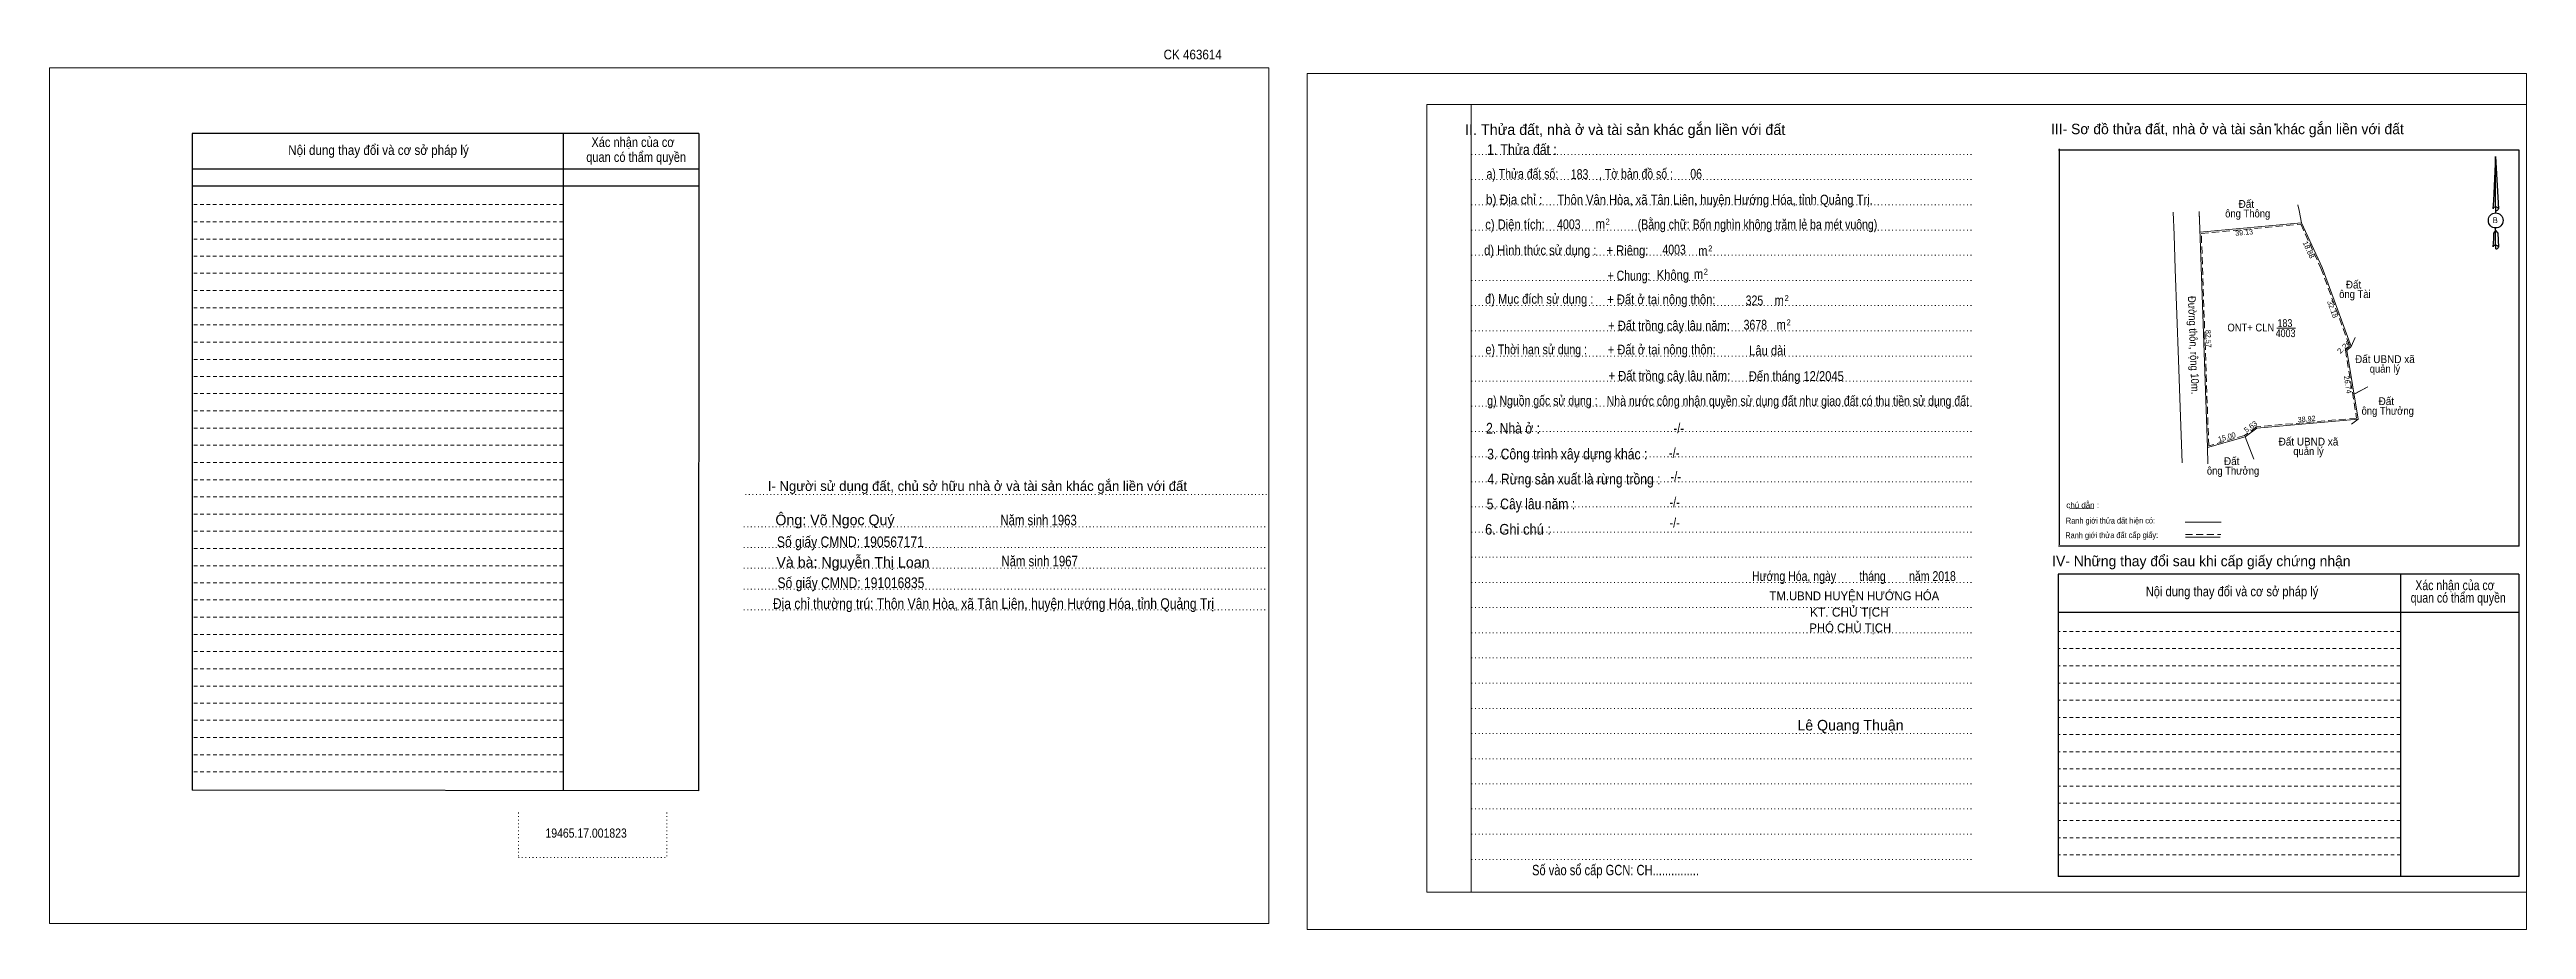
# Model space of a CAD drawing. Header units: metres. Extents: x 548442 to 550884, y 1838327 to 1839523.
# Drawn here: x 549633 to 550884, y 1838327 to 1838771 of the extents above; entities that cross this region are included whole.
import ezdxf
from ezdxf.enums import TextEntityAlignment as Align

# ---------------------------------------------------------------- set-up
doc = ezdxf.new("R2010")
doc.units = ezdxf.units.M
doc.header["$LTSCALE"] = 1.2
doc.header["$PDMODE"] = 32
doc.header["$PDSIZE"] = 0.6
for name, pattern in [('DOTTED', [1.5, 0.3, -1.2]), ('MEDIUM_DASHED', [4.5, 3, -1.5]), ('SHORT_DASHED', [2.7, 1.5, -1.2])]:
    doc.linetypes.add(name, pattern=pattern)
for name, color, linetype, lineweight in [('1', 7, 'DOTTED', 13), ('12', 7, 'Continuous', 13), ('18', 7, 'Continuous', 25), ('2', 7, 'SHORT_DASHED', 13), ('28', 7, 'Continuous', 13), ('55', 7, 'Continuous', 13), ('9', 7, 'Continuous', 13)]:
    doc.layers.add(name, color=color, linetype=linetype, lineweight=lineweight)
doc.layers.add('10', color=7, linetype='Continuous')
doc.layers.add('40', color=7, linetype='Continuous')

msp = doc.modelspace()

# ---------------------------------------------------------------- texts
at = {"layer": '10', "width": 0.95}
msp.add_text('PHÓ CHỦ TỊCH', height=4.5, dxfattribs=at).set_placement((550542.665, 1838476.82), align=Align.CENTER)
at = {"layer": '10'}
for s, height, p in [('KT. CHỦ TỊCH', 4.5, (550542.245, 1838484.76)), ('Lê Quang Thuận', 5.34, (550542.795, 1838427.27))]:
    msp.add_text(s, height=height, dxfattribs=at).set_placement(p, align=Align.CENTER)
at = {"layer": '12'}
for s, width, p in [('Đất ', 0.95, (550743.365, 1838691.08)), ('ông Thông', 0.9, (550743.35, 1838686.26)), ('Đất ', 0.95, (550797.495, 1838650.38)), ('ông Tài', 0.9, (550797.48, 1838645.55)), ('4003', 0.85, (550762.475, 1838625.84)), ('183', 0.85, (550762.15, 1838630.92)), ('Đất UBND xã', 0.95, (550812.63, 1838612.74)), ('quản lý', 0.9, (550812.635, 1838607.9)), ('ông Thưởng', 0.9, (550814.045, 1838586.68)), ('Đất ', 0.95, (550814.045, 1838591.52)), ('Đất UBND xã', 0.95, (550774.03, 1838571.12)), ('quản lý', 0.9, (550774.045, 1838566.31)), ('ông Thưởng', 0.9, (550735.945, 1838556.44)), ('Đất ', 0.95, (550735.955, 1838561.25))]:
    msp.add_text(s, height=3.953, dxfattribs=dict(at, width=width)).set_placement(p, align=Align.CENTER)
for s, height, rotation, width, p in [('39.13', 2.635, 5.294, 0.85, (550741.663, 1838677.348)), ('Đường thôn, rộng 10m.', 3.95, 272.097, 0.9, (550714.062, 1838621.727)), ('82.57', 2.635, 272.013, 0.85, (550722.185, 1838624.961)), ('2.26', 2.635, 42.666, 1.15, (550792.882, 1838619.881)), ('26.74', 2.635, 279.385, 0.9, (550792.6, 1838601.665)), ('5.63', 2.635, 36.117, 1.05, (550745.578, 1838579.565)), ('38.92', 2.635, 4.968, 0.9, (550773.206, 1838583.201)), ('15.00', 2.635, 16.103, 0.95, (550733.17, 1838574.169))]:
    msp.add_text(s, height=height, rotation=rotation, dxfattribs=dict(at, width=width)).set_placement(p, align=Align.CENTER)
for s, rotation, p in [('18.88', 294.57, (550772.933, 1838669.403)), ('32.18', 290.214, (550784.945, 1838639.495))]:
    msp.add_text(s, height=2.635, rotation=rotation, dxfattribs=at).set_placement(p, align=Align.CENTER)
at = {"layer": '12', "width": 0.9}
msp.add_text('ONT+ CLN ', height=3.953, dxfattribs=at).set_placement((550758.08, 1838628.7), align=Align.RIGHT)
at = {"layer": '18'}
msp.add_text('II. Thửa đất, nhà ở và tài sản khác gắn liền với đất', height=5.401, dxfattribs=at).set_placement((550429.04, 1838727.88), align=Align.CENTER)
for s, height, width, p in [('1. Thửa đất :', 5.401, 0.85, (550376.86, 1838717.8)), ('a) Thửa đất số:              , Tờ bản đồ số : ', 4.95, 0.8, (550406.81, 1838705.8)), ('183', 4.96, 0.8, (550406.01, 1838705.64)), ('06', 4.96, 0.8, (550464.87, 1838705.8)), ('b) Địa chỉ : ', 4.95, 0.9, (550373.78, 1838692.84)), (' Thôn Vân Hòa, xã Tân Liên, huyện Hướng Hóa, tỉnh Quảng Trị.', 4.96, 0.85, (550473.66, 1838692.76)), ('c) Diện tích: ', 4.96, 0.85, (550374.21, 1838680.28)), ('4003', 4.96, 0.8, (550400.58, 1838680.32)), (' m', 4.95, 0.85, (550415.71, 1838680.52)), ('2', 3, 0.75, (550420.16, 1838682.68)), ('(Bằng chữ: Bốn nghìn không trăm lẻ ba mét vuông)', 4.96, 0.8, (550495.835, 1838680.28)), ('B', 3, 0.9, (550868.38, 1838683.36)), ('d) Hình thức sử dụng :', 4.95, 0.85, (550386.12, 1838667.24)), ('+ Riêng: ', 4.95, 0.85, (550430.97, 1838667.16)), ('4003', 4.96, 0.8, (550453.74, 1838667.56)), (' m', 4.95, 0.85, (550467.47, 1838666.92)), ('2', 3, 0.75, (550472, 1838669.08)), ('       + Chung:', 4.95, 0.8, (550425.82, 1838654.44)), ('Không', 4.95, 0.85, (550453.13, 1838654.76)), (' m', 4.95, 0.85, (550465.23, 1838655.24)), ('2', 3, 0.75, (550469.76, 1838657.4)), ('đ) Mục đích sử dụng :', 4.95, 0.85, (550385.62, 1838642.68)), ('+ Đất ở tại nông thôn:', 4.96, 0.85, (550447.29, 1838642.4)), ('325', 4.96, 0.8, (550494.29, 1838641.88)), (' m', 4.95, 0.85, (550506.03, 1838641.96)), ('2', 3, 0.75, (550510.56, 1838644.04)), ('+ Đất trồng cây lâu năm:', 4.95, 0.85, (550451.17, 1838629.16)), ('3678', 4.96, 0.8, (550494.745, 1838629.6)), (' m', 4.95, 0.85, (550507.03, 1838629.68)), ('2', 3, 0.75, (550511.56, 1838631.76)), ('e) Thời hạn sử dụng :', 4.95, 0.8, (550384.13, 1838617.16)), ('+ Đất ở tại nông thôn:', 4.96, 0.85, (550447.49, 1838617.08)), ('Lâu dài', 4.96, 0.85, (550500.89, 1838616.6)), ('+ Đất trồng cây lâu năm:', 4.95, 0.85, (550451.37, 1838603.84)), ('Đến tháng 12/2045', 4.96, 0.85, (550515.43, 1838603.68)), ('g) Nguồn gốc sử dụng :', 4.95, 0.8, (550387.21, 1838591.32)), ('Nhà nước công nhận quyền sử dụng đất như giao đất có thu tiền sử dụng đất', 4.96, 0.8, (550511.16, 1838591.16)), ('2. Nhà ở :', 5.401, 0.85, (550372.41, 1838577.16)), ('3. Công trình xây dựng khác :', 5.401, 0.85, (550399.77, 1838564.12)), ('4. Rừng sản xuất là rừng trồng :', 5.401, 0.85, (550403.16, 1838551.48)), ('5. Cây lâu năm :', 5.401, 0.85, (550381.44, 1838538.92)), ('6. Ghi chú :', 5.401, 0.9, (550374.93, 1838526.12)), ('Hướng Hóa, ngày        tháng        năm 2018', 4.96, 0.8, (550544.53, 1838502.72)), ('TM.UBND HUYỆN HƯỚNG HÓA', 4.5, 0.95, (550544.735, 1838492.96)), ('19465.17.001823', 4.64, 0.85, (549904.39, 1838373.16)), ('Số vào sổ cấp GCN: CH...............', 5.25, 0.8, (550424.14, 1838354.2))]:
    msp.add_text(s, height=height, dxfattribs=dict(at, width=width)).set_placement(p, align=Align.CENTER)
at = {"layer": '2'}
for s, width, p in [('Nội dung thay đổi và cơ sở pháp lý', 0.9, (549799.56, 1838717.8)), ('Nội dung thay đổi và cơ sở pháp lý', 0.9, (549799.56, 1838717.8)), (' quan có thẩm quyền', 0.85, (549928.89, 1838714.28)), (' quan có thẩm quyền', 0.85, (549928.89, 1838714.28)), ('Xác nhận của cơ', 0.85, (549928.05, 1838721.8)), ('Xác nhận của cơ', 0.85, (549928.05, 1838721.8))]:
    msp.add_text(s, height=4.891, dxfattribs=dict(at, width=width)).set_placement(p, align=Align.CENTER)
at = {"layer": '28'}
for s, height, p in [('III- Sơ đồ thửa đất, nhà ở và tài sản khác gắn liền với đất', 5.25, (550733.09, 1838728.28)), ('I- Người sử dụng đất, chủ sở hữu nhà ở và tài sản khác gắn liền với đất', 4.958, (550101.95, 1838548.2)), ('IV- Những thay đổi sau khi cấp giấy chứng nhận', 5.25, (550719.95, 1838510.2))]:
    msp.add_text(s, height=height, dxfattribs=at).set_placement(p, align=Align.CENTER)
for s, height, width, p in [('-/-', 4.95, 0.85, (550456.08, 1838577.4)), ('-/-', 4.95, 0.85, (550453.76, 1838564.92)), ('-/-', 4.95, 0.85, (550454.56, 1838553)), ('-/-', 4.95, 0.85, (550454, 1838540.04)), ('Năm sinh 1963', 5.36, 0.8, (550132.845, 1838530.8)), ('-/-', 4.95, 0.85, (550454, 1838529.64)), ('Số giấy CMND: 190567171', 5.36, 0.85, (550037.83, 1838519.84)), ('Năm sinh 1967', 5.36, 0.8, (550133.38, 1838510.11)), ('Số giấy CMND: 191016835', 5.36, 0.85, (550038.105, 1838499.16)), ('Xác nhận của cơ', 4.95, 0.8, (550848, 1838498.12)), ('Địa chỉ thường trú: Thôn Vân Hòa, xã Tân Liên, huyện Hướng Hóa, tỉnh Quảng Trị', 5.36, 0.85, (550110.06, 1838488.65)), ('Nội dung thay đổi và cơ sở pháp lý', 4.95, 0.85, (550735.43, 1838495)), (' quan có thẩm quyền', 4.95, 0.8, (550848.9, 1838491.8))]:
    msp.add_text(s, height=height, dxfattribs=dict(at, width=width)).set_placement(p, align=Align.CENTER)
at = {"layer": '40', "width": 0.9}
msp.add_text('CK 463614', height=4.88, dxfattribs=at).set_placement((550210.66, 1838766.04), align=Align.CENTER)
at = {"layer": '55'}
msp.add_text('chú dẫn :', height=2.993, rotation=359.974, dxfattribs=at).set_placement((550660.024, 1838539.516), align=Align.CENTER)
at = {"layer": '55', "width": 0.9}
for s, p in [('Ranh giới thửa đất hiện có:', (550674.056, 1838531.73)), ('Ranh giới thửa đất cấp giấy:', (550674.696, 1838524.372))]:
    msp.add_text(s, height=2.993, rotation=0.135, dxfattribs=at).set_placement(p, align=Align.CENTER)
at = {"layer": '9'}
for s, p in [('Ông: Võ Ngọc Quý', (550030.045, 1838530.87)), ('Và bà: Nguyễn Thị Loan', (550039.13, 1838509.48))]:
    msp.add_text(s, height=5.36, dxfattribs=at).set_placement(p, align=Align.CENTER)

# ---------------------------------------------------------------- linework, layer by layer
at = {"layer": '1', "linetype": 'Continuous'}
for p, q in [((550328.82, 1838743.24), (550884.1, 1838743.24)), ((550328.82, 1838743.24), (550328.82, 1838345.72)), ((550884.1, 1838743.24), (550884.1, 1838342.36)), ((550328.82, 1838345.72), (550884.1, 1838345.72))]:
    msp.add_line(p, q, dxfattribs=at)
at = {"layer": '1'}
for p, q in [((550351.3, 1838743.24), (550351.3, 1838345.72)), ((550351.3, 1838743.24), (550351.3, 1838345.72)), ((550351.46, 1838718.04), (550605.14, 1838718.04)), ((550351.46, 1838705.32), (550605.14, 1838705.32)), ((550351.46, 1838692.6), (550605.14, 1838692.6)), ((550351.46, 1838679.88), (550605.14, 1838679.88)), ((550351.46, 1838667.16), (550605.14, 1838667.16)), ((550351.46, 1838654.44), (550605.14, 1838654.44)), ((550351.46, 1838641.72), (550605.14, 1838641.72)), ((550351.46, 1838629.08), (550605.14, 1838629.08)), ((550351.46, 1838616.28), (550605.14, 1838616.28)), ((550351.46, 1838603.64), (550605.14, 1838603.64)), ((550351.46, 1838590.92), (550605.14, 1838590.92)), ((550351.46, 1838578.2), (550605.14, 1838578.2)), ((550351.46, 1838565.48), (550605.14, 1838565.48)), ((549984.82, 1838546.36), (550248.98, 1838546.36)), ((550351.46, 1838552.84), (550605.14, 1838552.84)), ((549984.02, 1838530.12), (550248.1, 1838530.12)), ((550351.46, 1838540.12), (550605.14, 1838540.12)), ((549984.02, 1838519.64), (550248.1, 1838519.64)), ((550351.46, 1838527.4), (550605.14, 1838527.4)), ((549984.02, 1838509.16), (550248.1, 1838509.16)), ((550351.46, 1838514.68), (550605.14, 1838514.68)), ((549984.02, 1838498.68), (550248.1, 1838498.68)), ((550351.46, 1838501.96), (550605.14, 1838501.96)), ((549984.02, 1838488.12), (550248.1, 1838488.12)), ((550351.46, 1838489.32), (550605.14, 1838489.32)), ((550351.46, 1838476.6), (550605.14, 1838476.6)), ((550351.46, 1838463.88), (550605.14, 1838463.88)), ((550351.46, 1838451.16), (550605.14, 1838451.16)), ((550351.46, 1838438.44), (550605.14, 1838438.44)), ((550351.46, 1838425.72), (550605.14, 1838425.72)), ((550351.46, 1838413), (550605.14, 1838413)), ((550351.46, 1838400.28), (550605.14, 1838400.28)), ((549870.18, 1838385.8), (549870.18, 1838363.24)), ((549945.14, 1838385.8), (549945.14, 1838363.24)), ((550351.46, 1838387.64), (550605.14, 1838387.64)), ((550351.46, 1838374.92), (550605.14, 1838374.92)), ((549870.18, 1838363.24), (549945.14, 1838363.24)), ((550351.46, 1838362.2), (550605.14, 1838362.2))]:
    msp.add_line(p, q, dxfattribs=at)
at = {"layer": '1', "linetype": 'Continuous'}
for points in [[(549633.46, 1838329.8), (550249.06, 1838329.8), (550249.06, 1838761.8), (549633.46, 1838761.8)], [(549633.46, 1838761.8), (550249.06, 1838761.8), (550249.06, 1838329.8), (549633.46, 1838329.8)], [(549633.46, 1838329.8), (550249.06, 1838329.8), (550249.06, 1838761.8), (549633.46, 1838761.8)], [(550268.5, 1838326.84), (550884.1, 1838326.84), (550884.1, 1838758.84), (550268.5, 1838758.84)], [(550351.3, 1838743.24), (550884.1, 1838743.24), (550884.1, 1838345.72), (550351.3, 1838345.72)]]:
    msp.add_lwpolyline(points, close=True, dxfattribs=at)
at = {"layer": '12'}
for p, q in [((550706.14, 1838677.43), (550705.71, 1838688.93)), ((550706.14, 1838677.43), (550705.71, 1838688.93)), ((550719.16, 1838680.5), (550718.86, 1838689.28)), ((550719.16, 1838680.5), (550718.87, 1838688.81)), ((550723.06, 1838570.04), (550719.16, 1838680.5)), ((550770.57, 1838683.53), (550719.22, 1838678.78)), ((550706.77, 1838660.17), (550706.14, 1838677.43)), ((550706.77, 1838660.17), (550706.14, 1838677.43)), ((550758.03, 1838630.29), (550767.56, 1838630.29)), ((550795.56, 1838621.11), (550793.37, 1838619.1)), ((550795.56, 1838621.11), (550793.37, 1838619.1)), ((550795.56, 1838621.11), (550793.37, 1838619.1)), ((550793.37, 1838619.1), (550799.12, 1838584.34)), ((550710.24, 1838562.42), (550709.33, 1838590.25)), ((550799.12, 1838584.34), (550795.79, 1838581.9)), ((550723.27, 1838561.92), (550723.06, 1838570.04)), ((550723.27, 1838561.92), (550723.06, 1838570.04)), ((550723.27, 1838561.92), (550723.06, 1838570.04)), ((550742.05, 1838575.51), (550746.52, 1838564.28))]:
    msp.add_line(p, q, dxfattribs=at)
for points in [[(550768.66, 1838692.56), (550769.26, 1838689.74), (550770.57, 1838683.53)], [(550795.56, 1838621.11), (550780.91, 1838660.9), (550770.57, 1838683.53)], [(550770.57, 1838683.53), (550780.91, 1838660.9), (550795.56, 1838621.11), (550793.37, 1838619.1)], [(550709.33, 1838590.25), (550708.45, 1838614.44), (550706.77, 1838660.17)], [(550797.61, 1838625.66), (550795.56, 1838621.11), (550797.61, 1838625.66)], [(550797.61, 1838625.66), (550795.56, 1838621.11), (550797.61, 1838625.66)], [(550795.56, 1838621.11), (550797.61, 1838625.66), (550795.56, 1838621.11)], [(550797.02, 1838597.02), (550804.05, 1838600.67), (550797.71, 1838597.38)], [(550723.06, 1838570.04), (550742.05, 1838575.51), (550748.04, 1838579.91), (550799.12, 1838584.34)]]:
    msp.add_lwpolyline(points, dxfattribs=at)
at = {"layer": '12', "linetype": 'MEDIUM_DASHED'}
msp.add_lwpolyline([(550770.15, 1838682.84), (550780.3, 1838660.65), (550794.79, 1838621.3), (550792.67, 1838619.34), (550798.36, 1838584.94), (550747.8, 1838580.53), (550741.74, 1838576.13), (550723.67, 1838570.91), (550719.92, 1838678.19)], close=True, dxfattribs=at)
at = {"layer": '18'}
for p, q in [((550868.5, 1838717.08), (550869.94, 1838690.6)), ((550868.5, 1838717.08), (550869.94, 1838690.6)), ((550868.5, 1838717.08), (550869.94, 1838690.6)), ((550867.38, 1838694.76), (550867.14, 1838690.68)), ((550868.5, 1838691.48), (550868.5, 1838690.44)), ((550868.5, 1838690.44), (550868.5, 1838689.72)), ((550868.5, 1838689.72), (550868.5, 1838688.68)), ((550868.5, 1838689.72), (550868.5, 1838688.68)), ((550868.5, 1838689.72), (550868.5, 1838688.68)), ((550868.5, 1838679.72), (550868.5, 1838680.92)), ((550868.5, 1838679.72), (550868.5, 1838680.92)), ((550868.5, 1838679.72), (550868.5, 1838680.92)), ((550868.5, 1838679.72), (550869.62, 1838678.28)), ((550868.5, 1838679.72), (550869.62, 1838678.28)), ((550868.5, 1838679.72), (550869.62, 1838678.28)), ((550869.94, 1838690.6), (550869.94, 1838690.68)), ((550868.5, 1838672.2), (550868.5, 1838671.24)), ((550868.5, 1838671.24), (550868.5, 1838670.44)), ((550869.62, 1838678.28), (550869.94, 1838671.32)), ((550869.62, 1838678.28), (550869.94, 1838671.32)), ((550869.62, 1838678.28), (550869.94, 1838671.32)), ((550869.94, 1838671.32), (550869.94, 1838671.4))]:
    msp.add_line(p, q, dxfattribs=at)
for points in [[(550868.5, 1838691.48), (550868.5, 1838717.08), (550867.38, 1838694.76)], [(550868.5, 1838672.2), (550868.5, 1838679.72), (550867.54, 1838678.28), (550867.38, 1838675.48), (550867.14, 1838671.4)]]:
    msp.add_lwpolyline(points, dxfattribs=at)
for centre, start_param, end_param in [((550868.582, 1838690.53), 1.57079633, 3.07445202), ((550868.582, 1838690.53), 0.06714063, 1.57079633), ((550868.582, 1838690.53), 4.71238898, 6.28318531), ((550868.582, 1838671.268), 2.49106941, 3.07427841), ((550868.582, 1838671.268), 1.57079633, 2.49106941), ((550868.582, 1838671.268), 0.06714063, 1.57079633), ((550868.582, 1838671.268), 4.71238898, 6.28318531)]:
    msp.add_ellipse(centre, major_axis=(1.361, 0), ratio=0.655448, start_param=start_param, end_param=end_param, dxfattribs=at)
msp.add_ellipse((550868.581, 1838684.714), major_axis=(0, 3.774), ratio=0.983453, dxfattribs=at)
at = {"layer": '2', "linetype": 'Continuous', "lineweight": 25}
for p, q in [((549961.22, 1838728.68), (549705.46, 1838728.68)), ((549705.46, 1838728.68), (549705.46, 1838397.16)), ((549892.74, 1838728.68), (549892.82, 1838396.92)), ((549961.22, 1838710.6), (549705.78, 1838710.6)), ((549961.22, 1838701.96), (549705.78, 1838701.96))]:
    msp.add_line(p, q, dxfattribs=at)
at = {"layer": '2'}
for p, q in [((549892.74, 1838692.76), (549705.38, 1838692.76)), ((549892.74, 1838684.04), (549705.38, 1838684.04)), ((549892.74, 1838684.04), (549705.46, 1838684.04)), ((549892.74, 1838675.32), (549705.46, 1838675.32)), ((549892.74, 1838666.68), (549705.46, 1838666.68)), ((549892.74, 1838658.04), (549705.46, 1838658.04)), ((549892.74, 1838649.32), (549705.46, 1838649.32)), ((549892.74, 1838640.68), (549705.46, 1838640.68)), ((549892.82, 1838631.96), (549705.46, 1838631.96)), ((549892.82, 1838623.32), (549705.46, 1838623.32)), ((549892.82, 1838614.6), (549705.46, 1838614.6)), ((549892.82, 1838605.96), (549705.46, 1838605.96)), ((549892.82, 1838597.32), (549705.46, 1838597.32)), ((549892.82, 1838588.6), (549705.46, 1838588.6)), ((549892.82, 1838579.88), (549705.46, 1838579.88)), ((549892.82, 1838571.24), (549705.46, 1838571.24)), ((549892.82, 1838562.52), (549705.46, 1838562.52)), ((549892.82, 1838553.88), (549705.46, 1838553.88)), ((549892.82, 1838545.24), (549705.46, 1838545.24)), ((549892.82, 1838536.52), (549705.46, 1838536.52)), ((549892.82, 1838527.88), (549705.46, 1838527.88)), ((549892.82, 1838519.16), (549705.46, 1838519.16)), ((549892.82, 1838510.44), (549705.46, 1838510.44)), ((549892.82, 1838501.8), (549705.46, 1838501.8)), ((549892.82, 1838493.16), (549705.46, 1838493.16)), ((549892.82, 1838484.44), (549705.46, 1838484.44)), ((549892.82, 1838475.8), (549705.46, 1838475.8)), ((549892.82, 1838467.08), (549705.46, 1838467.08)), ((550820.42, 1838468.6), (550647.7, 1838468.6)), ((549892.82, 1838458.44), (549705.46, 1838458.44)), ((550820.42, 1838459.96), (550647.7, 1838459.96)), ((549892.82, 1838449.72), (549705.46, 1838449.72)), ((549892.82, 1838441.08), (549705.46, 1838441.08)), ((550820.42, 1838451.24), (550647.7, 1838451.24)), ((550820.42, 1838442.52), (550647.7, 1838442.52)), ((549892.82, 1838432.44), (549705.46, 1838432.44)), ((550820.42, 1838433.88), (550647.7, 1838433.88)), ((549892.82, 1838423.72), (549705.46, 1838423.72)), ((550820.42, 1838425.24), (550647.7, 1838425.24)), ((550820.42, 1838416.52), (550647.7, 1838416.52)), ((549892.82, 1838415), (549705.46, 1838415)), ((549892.82, 1838406.36), (549705.46, 1838406.36)), ((550820.5, 1838407.88), (550647.7, 1838407.88)), ((550820.5, 1838399.16), (550647.7, 1838399.16)), ((550820.5, 1838390.52), (550647.7, 1838390.52)), ((550820.5, 1838381.8), (550647.7, 1838381.8)), ((550820.5, 1838373.16), (550647.7, 1838373.16)), ((550820.58, 1838364.52), (550647.7, 1838364.52))]:
    msp.add_line(p, q, dxfattribs=at)
at = {"layer": '2', "linetype": 'Continuous', "lineweight": 25}
msp.add_lwpolyline([(549961.22, 1838728.68), (549961.14, 1838396.76), (549705.46, 1838397.16)], dxfattribs=at)
at = {"layer": '28', "lineweight": 25}
for p, q in [((550648.1, 1838720.92), (550648.1, 1838521)), ((550880.42, 1838520.28), (550647.86, 1838520.28)), ((550820.42, 1838506.2), (550820.58, 1838353.56)), ((550880.26, 1838506.2), (550880.18, 1838353.56)), ((550880.18, 1838486.84), (550647.7, 1838486.84)), ((550880.18, 1838353.56), (550647.7, 1838353.56))]:
    msp.add_line(p, q, dxfattribs=at)
at = {"layer": '28', "linetype": 'SHORT_DASHED'}
msp.add_line((550820.42, 1838477.32), (550647.7, 1838477.32), dxfattribs=at)
at = {"layer": '28', "lineweight": 25}
for points in [[(550880.42, 1838520.28), (550880.42, 1838720.2), (550647.86, 1838720.2)], [(550880.26, 1838506.2), (550647.7, 1838506.2), (550647.7, 1838353.56)]]:
    msp.add_lwpolyline(points, dxfattribs=at)
at = {"layer": '28'}
msp.add_point((550757.3, 1838733.16), dxfattribs=at)
at = {"layer": '55'}
for p, q in [((550653.54, 1838539.16), (550665.7, 1838539.32)), ((550711.7, 1838532.36), (550730.02, 1838532.36)), ((550711.86, 1838524.92), (550729.46, 1838524.92)), ((550711.86, 1838524.92), (550729.46, 1838524.92))]:
    msp.add_line(p, q, dxfattribs=at)
at = {"layer": '55', "linetype": 'MEDIUM_DASHED'}
msp.add_line((550711.86, 1838526.28), (550729.86, 1838526.28), dxfattribs=at)

msp.set_redraw_order([(e.dxf.handle, doc.entitydb.next_handle()) for e in msp.query("TEXT MTEXT ATTDEF DIMENSION ARC_DIMENSION")])  # texts and dimensions are drawn at this point

doc.saveas('drawing.dxf')
